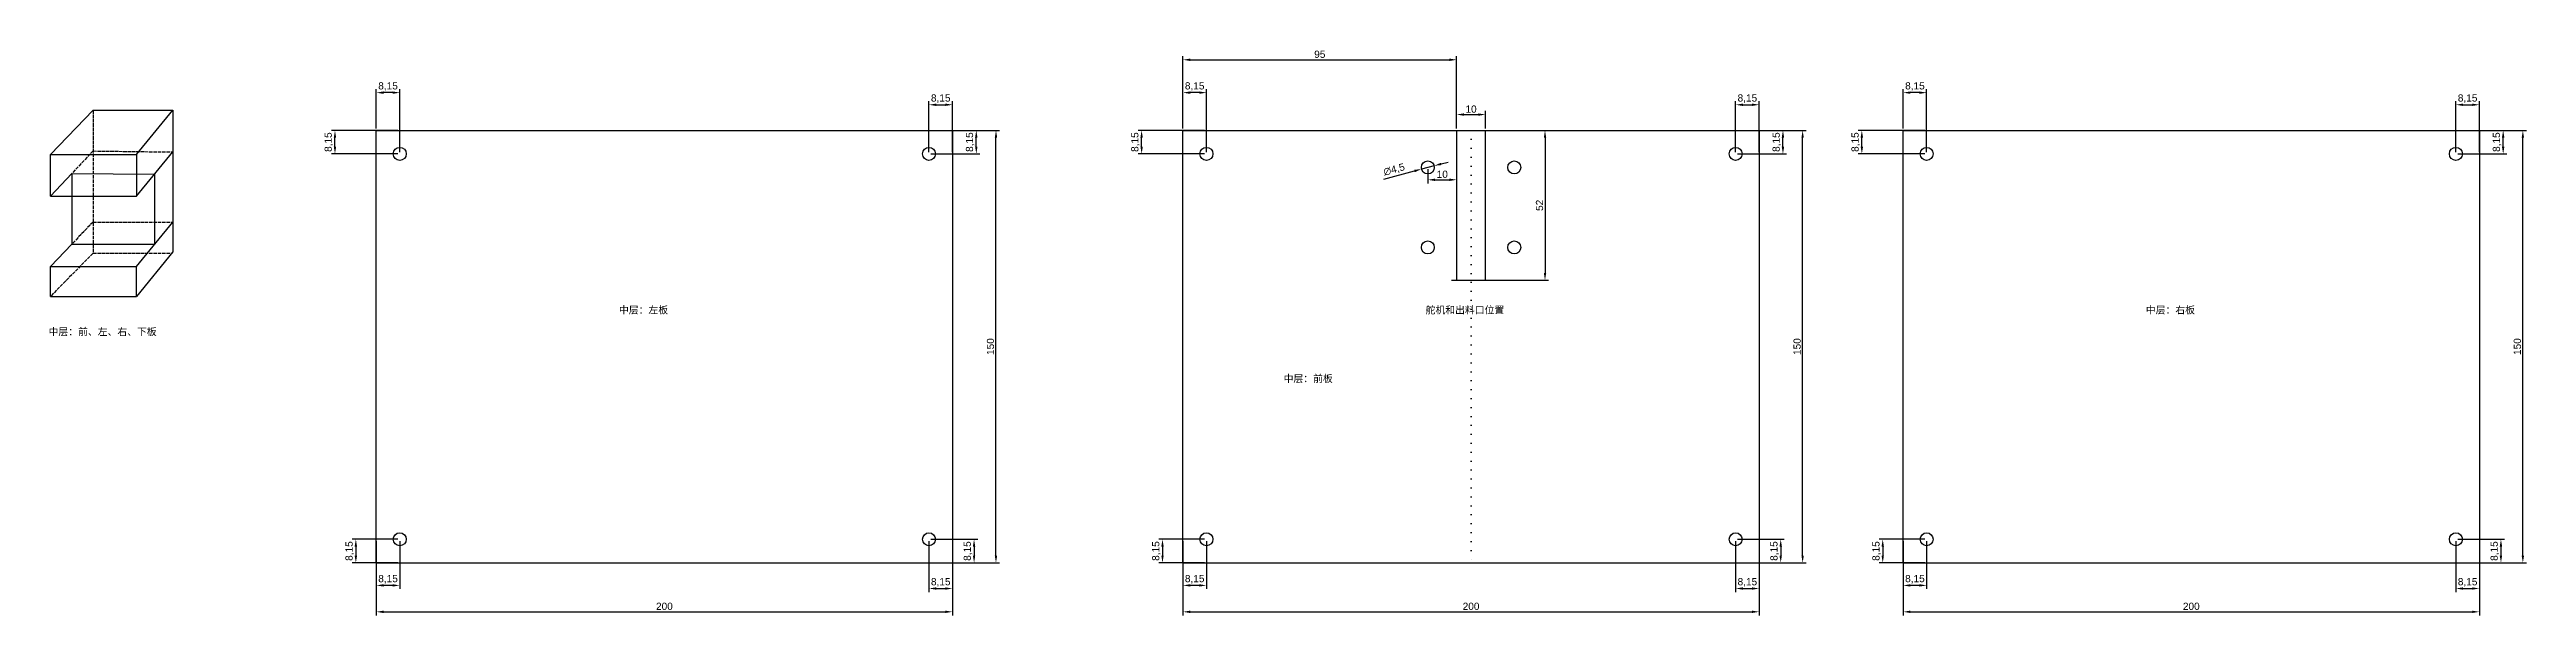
# Model space of a CAD drawing. Header units: millimetres. Extents: x 2838 to 7053, y 1147 to 1958.
# Drawn here: x 4678 to 5538, y 1447 to 1643 of the extents above; entities that cross this region are included whole.
import ezdxf

# ---------------------------------------------------------------- set-up
doc = ezdxf.new("R2010")
doc.units = ezdxf.units.MM
doc.header["$LTSCALE"] = 0.1
doc.linetypes.add('ACAD_ISO02W100', pattern=[15, 12, -3])
doc.linetypes.add('ACAD_ISO07W100', pattern=[3, 0, -3])
doc.styles.get("Standard").update_dxf_attribs({"font": 'arial.ttf'})
doc.dimstyles.new('ISO-25', dxfattribs={"dimtxt": 2.5, "dimasz": 2.5, "dimexe": 1.25, "dimexo": 0.625, "dimtad": 1, "dimtxsty": 'Standard', "dimcen": 2.5, "dimadec": 0, "dimazin": 0, "dimtfac": 1, "dimtmove": 0, "dimatfit": 3, "dimfxl": 0, "dimarcsym": 0})

msp = doc.modelspace()

# ---------------------------------------------------------------- texts
at = {"char_height": 2.5, "attachment_point": 1}
for s, width, insert in [('{\\fSimSun|b0|i0|c134|p2;中层：左板}', 30.28997, (4875.836, 1554.258)), ('{\\fSimSun|b0|i0|c134|p2;舵机和出料口位置}', 30.28997, (5155.836, 1554.258)), ('{\\fSimSun|b0|i0|c134|p2;中层：右板}', 30.28997, (5405.836, 1554.258)), ('{\\fSimSun|b0|i0|c134|p2;中层：前、左、右、下板}', 40.07451, (4677.844, 1546.73)), ('{\\fSimSun|b0|i0|c134|p2;中层：前板}', 30.28997, (5106.551, 1530.48))]:
    msp.add_mtext_dynamic_manual_height_columns(s, width=width, gutter_width=12.5, heights=[7.871], dxfattribs=dict(at, insert=insert))

# ---------------------------------------------------------------- blocks, each defined once
blk = doc.blocks.new('*D1502')
at = {"color": 0, "lineweight": -2, "transparency": 16777216}
for p, q in [((5071.6, 1615.95), (5071.6, 1629.66)), ((5077.24, 1628.41), (5074.1, 1628.41)), ((5079.74, 1607.8), (5079.74, 1629.66))]:
    blk.add_line(p, q, dxfattribs=at)
at = {"color": 0, "transparency": 16777216}
for points in [[(5074.1, 1628.83), (5074.1, 1627.99), (5071.6, 1628.41)], [(5077.24, 1628.83), (5077.24, 1627.99), (5079.74, 1628.41)]]:
    blk.add_solid(points, dxfattribs=at)
at = {"layer": 'Defpoints', "color": 0, "transparency": 16777216}
for p in [(5071.6, 1628.41), (5071.6, 1615.32), (5079.74, 1607.18)]:
    blk.add_point(p, dxfattribs=at)
at = {"color": 0, "transparency": 16777216, "insert": (5075.67, 1630.54), "char_height": 2.5, "attachment_point": 5}
blk.add_mtext('8,15', dxfattribs=at)
blk = doc.blocks.new('*D1503')
at = {"color": 0, "lineweight": -2, "transparency": 16777216}
for p, q in [((5079.12, 1615.32), (5056, 1615.32)), ((5057.25, 1609.68), (5057.25, 1612.82)), ((5079.12, 1607.18), (5056, 1607.18))]:
    blk.add_line(p, q, dxfattribs=at)
at = {"color": 0, "transparency": 16777216}
for points in [[(5056.83, 1612.82), (5057.66, 1612.82), (5057.25, 1615.32)], [(5056.83, 1609.68), (5057.66, 1609.68), (5057.25, 1607.18)]]:
    blk.add_solid(points, dxfattribs=at)
at = {"layer": 'Defpoints', "color": 0, "transparency": 16777216}
for p in [(5057.25, 1615.32), (5079.74, 1615.32), (5079.74, 1607.18)]:
    blk.add_point(p, dxfattribs=at)
at = {"color": 0, "transparency": 16777216, "insert": (5055.12, 1611.25), "char_height": 2.5, "attachment_point": 5, "rotation": 90}
blk.add_mtext('8,15', dxfattribs=at)
blk = doc.blocks.new('*D1504')
at = {"color": 0, "lineweight": -2, "ltscale": 10, "transparency": 16777216}
for p, q in [((5071.6, 1464.7), (5071.6, 1447.07)), ((5271.6, 1464.7), (5271.6, 1447.07)), ((5074.1, 1448.32), (5269.1, 1448.32))]:
    blk.add_line(p, q, dxfattribs=at)
at = {"color": 0, "ltscale": 10, "transparency": 16777216}
for points in [[(5074.1, 1448.74), (5074.1, 1447.91), (5071.6, 1448.32)], [(5269.1, 1448.74), (5269.1, 1447.91), (5271.6, 1448.32)]]:
    blk.add_solid(points, dxfattribs=at)
at = {"layer": 'Defpoints', "color": 0, "ltscale": 10, "transparency": 16777216}
for p in [(5071.6, 1465.32), (5271.6, 1465.32), (5271.6, 1448.32)]:
    blk.add_point(p, dxfattribs=at)
at = {"color": 0, "ltscale": 10, "transparency": 16777216, "insert": (5171.6, 1450.22), "char_height": 2.5, "attachment_point": 5}
blk.add_mtext('200', dxfattribs=at)
blk = doc.blocks.new('*D1505')
at = {"color": 0, "lineweight": -2, "ltscale": 10, "transparency": 16777216}
for p, q in [((5272.22, 1615.32), (5287.95, 1615.32)), ((5286.7, 1467.82), (5286.7, 1612.82)), ((5272.22, 1465.32), (5287.95, 1465.32))]:
    blk.add_line(p, q, dxfattribs=at)
at = {"color": 0, "ltscale": 10, "transparency": 16777216}
for points in [[(5286.28, 1612.82), (5287.11, 1612.82), (5286.7, 1615.32)], [(5286.28, 1467.82), (5287.11, 1467.82), (5286.7, 1465.32)]]:
    blk.add_solid(points, dxfattribs=at)
at = {"layer": 'Defpoints', "color": 0, "ltscale": 10, "transparency": 16777216}
for p in [(5271.6, 1615.32), (5286.7, 1615.32), (5271.6, 1465.32)]:
    blk.add_point(p, dxfattribs=at)
at = {"color": 0, "ltscale": 10, "transparency": 16777216, "insert": (5284.79, 1540.32), "char_height": 2.5, "attachment_point": 5, "rotation": 90}
blk.add_mtext('150', dxfattribs=at)
blk = doc.blocks.new('*D1506')
at = {"color": 0, "lineweight": -2, "ltscale": 10, "transparency": 16777216}
for p, q in [((5141.33, 1598.42), (5152.01, 1601.25)), ((5158.77, 1603.04), (5154.42, 1601.89)), ((5161.19, 1603.68), (5163.61, 1604.32))]:
    blk.add_line(p, q, dxfattribs=at)
at = {"color": 0, "ltscale": 10, "transparency": 16777216}
for points in [[(5151.9, 1601.65), (5152.11, 1600.84), (5154.42, 1601.89)], [(5161.08, 1604.08), (5161.3, 1603.28), (5158.77, 1603.04)]]:
    blk.add_solid(points, dxfattribs=at)
at = {"layer": 'Defpoints', "color": 0, "ltscale": 10, "transparency": 16777216}
for p in [(5154.42, 1601.89), (5158.77, 1603.04)]:
    blk.add_point(p, dxfattribs=at)
at = {"color": 0, "ltscale": 10, "transparency": 16777216, "insert": (5144.91, 1601.61), "char_height": 2.5, "attachment_point": 5, "rotation": 14.83709}
blk.add_mtext('∅4,5', dxfattribs=at)
blk = doc.blocks.new('*D1507')
at = {"color": 0, "lineweight": -2, "ltscale": 10, "transparency": 16777216}
for p, q in [((5263.44, 1607.8), (5263.44, 1625.46)), ((5271.6, 1607.8), (5271.6, 1625.46)), ((5265.94, 1624.21), (5269.1, 1624.21))]:
    blk.add_line(p, q, dxfattribs=at)
at = {"color": 0, "ltscale": 10, "transparency": 16777216}
for points in [[(5265.94, 1624.62), (5265.94, 1623.79), (5263.44, 1624.21)], [(5269.1, 1624.62), (5269.1, 1623.79), (5271.6, 1624.21)]]:
    blk.add_solid(points, dxfattribs=at)
at = {"layer": 'Defpoints', "color": 0, "ltscale": 10, "transparency": 16777216}
for p in [(5271.6, 1624.21), (5263.44, 1607.18), (5271.6, 1607.18)]:
    blk.add_point(p, dxfattribs=at)
at = {"color": 0, "ltscale": 10, "transparency": 16777216, "insert": (5267.52, 1626.33), "char_height": 2.5, "attachment_point": 5}
blk.add_mtext('8,15', dxfattribs=at)
blk = doc.blocks.new('*D1508')
at = {"color": 0, "lineweight": -2, "ltscale": 10, "transparency": 16777216}
for p, q in [((5264.07, 1615.32), (5281.11, 1615.32)), ((5279.86, 1609.68), (5279.86, 1612.82)), ((5264.07, 1607.18), (5281.11, 1607.18))]:
    blk.add_line(p, q, dxfattribs=at)
at = {"color": 0, "ltscale": 10, "transparency": 16777216}
for points in [[(5279.44, 1612.82), (5280.28, 1612.82), (5279.86, 1615.32)], [(5279.44, 1609.68), (5280.28, 1609.68), (5279.86, 1607.18)]]:
    blk.add_solid(points, dxfattribs=at)
at = {"layer": 'Defpoints', "color": 0, "ltscale": 10, "transparency": 16777216}
for p in [(5263.44, 1615.32), (5279.86, 1615.32), (5263.44, 1607.18)]:
    blk.add_point(p, dxfattribs=at)
at = {"color": 0, "ltscale": 10, "transparency": 16777216, "insert": (5277.73, 1611.25), "char_height": 2.5, "attachment_point": 5, "rotation": 90}
blk.add_mtext('8,15', dxfattribs=at)
blk = doc.blocks.new('*D1509')
at = {"color": 0, "lineweight": -2, "ltscale": 10, "transparency": 16777216}
for p, q in [((5071.6, 1472.85), (5071.6, 1456.24)), ((5079.74, 1472.85), (5079.74, 1456.24)), ((5077.24, 1457.49), (5074.1, 1457.49))]:
    blk.add_line(p, q, dxfattribs=at)
at = {"color": 0, "ltscale": 10, "transparency": 16777216}
for points in [[(5074.1, 1457.91), (5074.1, 1457.07), (5071.6, 1457.49)], [(5077.24, 1457.91), (5077.24, 1457.07), (5079.74, 1457.49)]]:
    blk.add_solid(points, dxfattribs=at)
at = {"layer": 'Defpoints', "color": 0, "ltscale": 10, "transparency": 16777216}
for p in [(5071.6, 1473.48), (5079.74, 1473.48), (5071.6, 1457.49)]:
    blk.add_point(p, dxfattribs=at)
at = {"color": 0, "ltscale": 10, "transparency": 16777216, "insert": (5075.67, 1459.62), "char_height": 2.5, "attachment_point": 5}
blk.add_mtext('8,15', dxfattribs=at)
blk = doc.blocks.new('*D1510')
at = {"color": 0, "lineweight": -2, "ltscale": 10, "transparency": 16777216}
for p, q in [((5079.12, 1473.48), (5063.25, 1473.48)), ((5064.5, 1470.98), (5064.5, 1467.82)), ((5079.12, 1465.32), (5063.25, 1465.32))]:
    blk.add_line(p, q, dxfattribs=at)
at = {"color": 0, "ltscale": 10, "transparency": 16777216}
for points in [[(5064.08, 1470.98), (5064.91, 1470.98), (5064.5, 1473.48)], [(5064.08, 1467.82), (5064.91, 1467.82), (5064.5, 1465.32)]]:
    blk.add_solid(points, dxfattribs=at)
at = {"layer": 'Defpoints', "color": 0, "ltscale": 10, "transparency": 16777216}
for p in [(5079.74, 1473.48), (5064.5, 1465.32), (5079.74, 1465.32)]:
    blk.add_point(p, dxfattribs=at)
at = {"color": 0, "ltscale": 10, "transparency": 16777216, "insert": (5062.37, 1469.4), "char_height": 2.5, "attachment_point": 5, "rotation": 90}
blk.add_mtext('8,15', dxfattribs=at)
blk = doc.blocks.new('*D1511')
at = {"color": 0, "lineweight": -2, "ltscale": 10, "transparency": 16777216}
for p, q in [((5264.07, 1473.48), (5280.34, 1473.48)), ((5279.09, 1470.98), (5279.09, 1467.82)), ((5264.07, 1465.32), (5280.34, 1465.32))]:
    blk.add_line(p, q, dxfattribs=at)
at = {"color": 0, "ltscale": 10, "transparency": 16777216}
for points in [[(5278.67, 1470.98), (5279.5, 1470.98), (5279.09, 1473.48)], [(5278.67, 1467.82), (5279.5, 1467.82), (5279.09, 1465.32)]]:
    blk.add_solid(points, dxfattribs=at)
at = {"layer": 'Defpoints', "color": 0, "ltscale": 10, "transparency": 16777216}
for p in [(5263.44, 1473.48), (5263.44, 1465.32), (5279.09, 1465.32)]:
    blk.add_point(p, dxfattribs=at)
at = {"color": 0, "ltscale": 10, "transparency": 16777216, "insert": (5276.96, 1469.4), "char_height": 2.5, "attachment_point": 5, "rotation": 90}
blk.add_mtext('8,15', dxfattribs=at)
blk = doc.blocks.new('*D1512')
at = {"color": 0, "lineweight": -2, "ltscale": 10, "transparency": 16777216}
for p, q in [((5263.44, 1472.85), (5263.44, 1455.16)), ((5271.6, 1472.85), (5271.6, 1455.16)), ((5265.94, 1456.41), (5269.1, 1456.41))]:
    blk.add_line(p, q, dxfattribs=at)
at = {"color": 0, "ltscale": 10, "transparency": 16777216}
for points in [[(5265.94, 1456.83), (5265.94, 1455.99), (5263.44, 1456.41)], [(5269.1, 1456.83), (5269.1, 1455.99), (5271.6, 1456.41)]]:
    blk.add_solid(points, dxfattribs=at)
at = {"layer": 'Defpoints', "color": 0, "ltscale": 10, "transparency": 16777216}
for p in [(5263.44, 1473.48), (5271.6, 1473.48), (5271.6, 1456.41)]:
    blk.add_point(p, dxfattribs=at)
at = {"color": 0, "ltscale": 10, "transparency": 16777216, "insert": (5267.52, 1458.54), "char_height": 2.5, "attachment_point": 5}
blk.add_mtext('8,15', dxfattribs=at)
blk = doc.blocks.new('*D1472')
at = {"color": 0, "lineweight": -2, "ltscale": 10, "transparency": 16777216}
for p, q in [((5164.86, 1615.32), (5198.52, 1615.32)), ((5197.27, 1612.82), (5197.27, 1565.82)), ((5164.86, 1563.32), (5198.52, 1563.32))]:
    blk.add_line(p, q, dxfattribs=at)
at = {"color": 0, "ltscale": 10, "transparency": 16777216}
for points in [[(5196.86, 1612.82), (5197.69, 1612.82), (5197.27, 1615.32)], [(5196.86, 1565.82), (5197.69, 1565.82), (5197.27, 1563.32)]]:
    blk.add_solid(points, dxfattribs=at)
at = {"layer": 'Defpoints', "color": 0, "ltscale": 10, "transparency": 16777216}
for p in [(5164.24, 1615.32), (5164.24, 1563.32), (5197.27, 1563.32)]:
    blk.add_point(p, dxfattribs=at)
at = {"color": 0, "ltscale": 10, "transparency": 16777216, "insert": (5195.37, 1589.32), "char_height": 2.5, "attachment_point": 5, "rotation": 90}
blk.add_mtext('52', dxfattribs=at)
blk = doc.blocks.new('*D1473')
at = {"color": 0, "lineweight": -2, "ltscale": 10, "transparency": 16777216}
for p, q in [((5156.6, 1601.84), (5156.6, 1596.93)), ((5166.6, 1601.84), (5166.6, 1596.93)), ((5159.1, 1598.18), (5164.1, 1598.18))]:
    blk.add_line(p, q, dxfattribs=at)
at = {"color": 0, "ltscale": 10, "transparency": 16777216}
for points in [[(5159.1, 1598.6), (5159.1, 1597.76), (5156.6, 1598.18)], [(5164.1, 1598.6), (5164.1, 1597.76), (5166.6, 1598.18)]]:
    blk.add_solid(points, dxfattribs=at)
at = {"layer": 'Defpoints', "color": 0, "ltscale": 10, "transparency": 16777216}
for p in [(5156.6, 1602.46), (5166.6, 1602.46), (5166.6, 1598.18)]:
    blk.add_point(p, dxfattribs=at)
at = {"color": 0, "ltscale": 10, "transparency": 16777216, "insert": (5161.6, 1600.08), "char_height": 2.5, "attachment_point": 5}
blk.add_mtext('10', dxfattribs=at)
blk = doc.blocks.new('*D1513')
at = {"color": 0, "lineweight": -2, "ltscale": 10, "transparency": 16777216}
for p, q in [((5166.6, 1615.95), (5166.6, 1622.05)), ((5169.1, 1620.8), (5174.1, 1620.8)), ((5176.6, 1615.95), (5176.6, 1622.05))]:
    blk.add_line(p, q, dxfattribs=at)
at = {"color": 0, "ltscale": 10, "transparency": 16777216}
for points in [[(5169.1, 1621.22), (5169.1, 1620.39), (5166.6, 1620.8)], [(5174.1, 1621.22), (5174.1, 1620.39), (5176.6, 1620.8)]]:
    blk.add_solid(points, dxfattribs=at)
at = {"layer": 'Defpoints', "color": 0, "ltscale": 10, "transparency": 16777216}
for p in [(5176.6, 1620.8), (5166.6, 1615.32), (5176.6, 1615.32)]:
    blk.add_point(p, dxfattribs=at)
at = {"color": 0, "ltscale": 10, "transparency": 16777216, "insert": (5171.6, 1622.7), "char_height": 2.5, "attachment_point": 5}
blk.add_mtext('10', dxfattribs=at)
blk = doc.blocks.new('*D1514')
at = {"color": 0, "lineweight": -2, "ltscale": 10, "transparency": 16777216}
for p, q in [((5071.6, 1615.95), (5071.6, 1641.06)), ((5074.1, 1639.81), (5164.1, 1639.81)), ((5166.6, 1615.95), (5166.6, 1641.06))]:
    blk.add_line(p, q, dxfattribs=at)
at = {"color": 0, "ltscale": 10, "transparency": 16777216}
for points in [[(5074.1, 1640.23), (5074.1, 1639.39), (5071.6, 1639.81)], [(5164.1, 1640.23), (5164.1, 1639.39), (5166.6, 1639.81)]]:
    blk.add_solid(points, dxfattribs=at)
at = {"layer": 'Defpoints', "color": 0, "ltscale": 10, "transparency": 16777216}
for p in [(5166.6, 1639.81), (5071.6, 1615.32), (5166.6, 1615.32)]:
    blk.add_point(p, dxfattribs=at)
at = {"color": 0, "ltscale": 10, "transparency": 16777216, "insert": (5119.1, 1641.71), "char_height": 2.5, "attachment_point": 5}
blk.add_mtext('95', dxfattribs=at)
blk = doc.blocks.new('*D1476')
at = {"color": 0, "lineweight": -2, "transparency": 16777216}
for p, q in [((5321.6, 1615.95), (5321.6, 1629.66)), ((5327.24, 1628.41), (5324.1, 1628.41)), ((5329.74, 1607.8), (5329.74, 1629.66))]:
    blk.add_line(p, q, dxfattribs=at)
at = {"color": 0, "transparency": 16777216}
for points in [[(5324.1, 1628.83), (5324.1, 1627.99), (5321.6, 1628.41)], [(5327.24, 1628.83), (5327.24, 1627.99), (5329.74, 1628.41)]]:
    blk.add_solid(points, dxfattribs=at)
at = {"layer": 'Defpoints', "color": 0, "transparency": 16777216}
for p in [(5321.6, 1628.41), (5321.6, 1615.32), (5329.74, 1607.18)]:
    blk.add_point(p, dxfattribs=at)
at = {"color": 0, "transparency": 16777216, "insert": (5325.67, 1630.54), "char_height": 2.5, "attachment_point": 5}
blk.add_mtext('8,15', dxfattribs=at)
blk = doc.blocks.new('*D1477')
at = {"color": 0, "lineweight": -2, "transparency": 16777216}
for p, q in [((5329.12, 1615.32), (5306, 1615.32)), ((5307.25, 1609.68), (5307.25, 1612.82)), ((5329.12, 1607.18), (5306, 1607.18))]:
    blk.add_line(p, q, dxfattribs=at)
at = {"color": 0, "transparency": 16777216}
for points in [[(5306.83, 1612.82), (5307.66, 1612.82), (5307.25, 1615.32)], [(5306.83, 1609.68), (5307.66, 1609.68), (5307.25, 1607.18)]]:
    blk.add_solid(points, dxfattribs=at)
at = {"layer": 'Defpoints', "color": 0, "transparency": 16777216}
for p in [(5307.25, 1615.32), (5329.74, 1615.32), (5329.74, 1607.18)]:
    blk.add_point(p, dxfattribs=at)
at = {"color": 0, "transparency": 16777216, "insert": (5305.12, 1611.25), "char_height": 2.5, "attachment_point": 5, "rotation": 90}
blk.add_mtext('8,15', dxfattribs=at)
blk = doc.blocks.new('*D1478')
at = {"color": 0, "lineweight": -2, "ltscale": 10, "transparency": 16777216}
for p, q in [((5321.6, 1464.7), (5321.6, 1447.07)), ((5521.6, 1464.7), (5521.6, 1447.07)), ((5324.1, 1448.32), (5519.1, 1448.32))]:
    blk.add_line(p, q, dxfattribs=at)
at = {"color": 0, "ltscale": 10, "transparency": 16777216}
for points in [[(5324.1, 1448.74), (5324.1, 1447.91), (5321.6, 1448.32)], [(5519.1, 1448.74), (5519.1, 1447.91), (5521.6, 1448.32)]]:
    blk.add_solid(points, dxfattribs=at)
at = {"layer": 'Defpoints', "color": 0, "ltscale": 10, "transparency": 16777216}
for p in [(5321.6, 1465.32), (5521.6, 1465.32), (5521.6, 1448.32)]:
    blk.add_point(p, dxfattribs=at)
at = {"color": 0, "ltscale": 10, "transparency": 16777216, "insert": (5421.6, 1450.22), "char_height": 2.5, "attachment_point": 5}
blk.add_mtext('200', dxfattribs=at)
blk = doc.blocks.new('*D1479')
at = {"color": 0, "lineweight": -2, "ltscale": 10, "transparency": 16777216}
for p, q in [((5522.22, 1615.32), (5537.95, 1615.32)), ((5536.7, 1467.82), (5536.7, 1612.82)), ((5522.22, 1465.32), (5537.95, 1465.32))]:
    blk.add_line(p, q, dxfattribs=at)
at = {"color": 0, "ltscale": 10, "transparency": 16777216}
for points in [[(5536.28, 1612.82), (5537.11, 1612.82), (5536.7, 1615.32)], [(5536.28, 1467.82), (5537.11, 1467.82), (5536.7, 1465.32)]]:
    blk.add_solid(points, dxfattribs=at)
at = {"layer": 'Defpoints', "color": 0, "ltscale": 10, "transparency": 16777216}
for p in [(5521.6, 1615.32), (5536.7, 1615.32), (5521.6, 1465.32)]:
    blk.add_point(p, dxfattribs=at)
at = {"color": 0, "ltscale": 10, "transparency": 16777216, "insert": (5534.79, 1540.32), "char_height": 2.5, "attachment_point": 5, "rotation": 90}
blk.add_mtext('150', dxfattribs=at)
blk = doc.blocks.new('*D1480')
at = {"color": 0, "lineweight": -2, "ltscale": 10, "transparency": 16777216}
for p, q in [((5513.44, 1607.8), (5513.44, 1625.46)), ((5521.6, 1607.8), (5521.6, 1625.46)), ((5515.94, 1624.21), (5519.1, 1624.21))]:
    blk.add_line(p, q, dxfattribs=at)
at = {"color": 0, "ltscale": 10, "transparency": 16777216}
for points in [[(5515.94, 1624.62), (5515.94, 1623.79), (5513.44, 1624.21)], [(5519.1, 1624.62), (5519.1, 1623.79), (5521.6, 1624.21)]]:
    blk.add_solid(points, dxfattribs=at)
at = {"layer": 'Defpoints', "color": 0, "ltscale": 10, "transparency": 16777216}
for p in [(5521.6, 1624.21), (5513.44, 1607.18), (5521.6, 1607.18)]:
    blk.add_point(p, dxfattribs=at)
at = {"color": 0, "ltscale": 10, "transparency": 16777216, "insert": (5517.52, 1626.33), "char_height": 2.5, "attachment_point": 5}
blk.add_mtext('8,15', dxfattribs=at)
blk = doc.blocks.new('*D1481')
at = {"color": 0, "lineweight": -2, "ltscale": 10, "transparency": 16777216}
for p, q in [((5514.07, 1615.32), (5531.11, 1615.32)), ((5529.86, 1609.68), (5529.86, 1612.82)), ((5514.07, 1607.18), (5531.11, 1607.18))]:
    blk.add_line(p, q, dxfattribs=at)
at = {"color": 0, "ltscale": 10, "transparency": 16777216}
for points in [[(5529.44, 1612.82), (5530.28, 1612.82), (5529.86, 1615.32)], [(5529.44, 1609.68), (5530.28, 1609.68), (5529.86, 1607.18)]]:
    blk.add_solid(points, dxfattribs=at)
at = {"layer": 'Defpoints', "color": 0, "ltscale": 10, "transparency": 16777216}
for p in [(5513.44, 1615.32), (5529.86, 1615.32), (5513.44, 1607.18)]:
    blk.add_point(p, dxfattribs=at)
at = {"color": 0, "ltscale": 10, "transparency": 16777216, "insert": (5527.73, 1611.25), "char_height": 2.5, "attachment_point": 5, "rotation": 90}
blk.add_mtext('8,15', dxfattribs=at)
blk = doc.blocks.new('*D1482')
at = {"color": 0, "lineweight": -2, "ltscale": 10, "transparency": 16777216}
for p, q in [((5321.6, 1472.85), (5321.6, 1456.24)), ((5329.74, 1472.85), (5329.74, 1456.24)), ((5327.24, 1457.49), (5324.1, 1457.49))]:
    blk.add_line(p, q, dxfattribs=at)
at = {"color": 0, "ltscale": 10, "transparency": 16777216}
for points in [[(5324.1, 1457.91), (5324.1, 1457.07), (5321.6, 1457.49)], [(5327.24, 1457.91), (5327.24, 1457.07), (5329.74, 1457.49)]]:
    blk.add_solid(points, dxfattribs=at)
at = {"layer": 'Defpoints', "color": 0, "ltscale": 10, "transparency": 16777216}
for p in [(5321.6, 1473.48), (5329.74, 1473.48), (5321.6, 1457.49)]:
    blk.add_point(p, dxfattribs=at)
at = {"color": 0, "ltscale": 10, "transparency": 16777216, "insert": (5325.67, 1459.62), "char_height": 2.5, "attachment_point": 5}
blk.add_mtext('8,15', dxfattribs=at)
blk = doc.blocks.new('*D1483')
at = {"color": 0, "lineweight": -2, "ltscale": 10, "transparency": 16777216}
for p, q in [((5329.12, 1473.48), (5313.25, 1473.48)), ((5314.5, 1470.98), (5314.5, 1467.82)), ((5329.12, 1465.32), (5313.25, 1465.32))]:
    blk.add_line(p, q, dxfattribs=at)
at = {"color": 0, "ltscale": 10, "transparency": 16777216}
for points in [[(5314.08, 1470.98), (5314.91, 1470.98), (5314.5, 1473.48)], [(5314.08, 1467.82), (5314.91, 1467.82), (5314.5, 1465.32)]]:
    blk.add_solid(points, dxfattribs=at)
at = {"layer": 'Defpoints', "color": 0, "ltscale": 10, "transparency": 16777216}
for p in [(5329.74, 1473.48), (5314.5, 1465.32), (5329.74, 1465.32)]:
    blk.add_point(p, dxfattribs=at)
at = {"color": 0, "ltscale": 10, "transparency": 16777216, "insert": (5312.37, 1469.4), "char_height": 2.5, "attachment_point": 5, "rotation": 90}
blk.add_mtext('8,15', dxfattribs=at)
blk = doc.blocks.new('*D1484')
at = {"color": 0, "lineweight": -2, "ltscale": 10, "transparency": 16777216}
for p, q in [((5514.07, 1473.48), (5530.34, 1473.48)), ((5529.09, 1470.98), (5529.09, 1467.82)), ((5514.07, 1465.32), (5530.34, 1465.32))]:
    blk.add_line(p, q, dxfattribs=at)
at = {"color": 0, "ltscale": 10, "transparency": 16777216}
for points in [[(5528.67, 1470.98), (5529.5, 1470.98), (5529.09, 1473.48)], [(5528.67, 1467.82), (5529.5, 1467.82), (5529.09, 1465.32)]]:
    blk.add_solid(points, dxfattribs=at)
at = {"layer": 'Defpoints', "color": 0, "ltscale": 10, "transparency": 16777216}
for p in [(5513.44, 1473.48), (5513.44, 1465.32), (5529.09, 1465.32)]:
    blk.add_point(p, dxfattribs=at)
at = {"color": 0, "ltscale": 10, "transparency": 16777216, "insert": (5526.96, 1469.4), "char_height": 2.5, "attachment_point": 5, "rotation": 90}
blk.add_mtext('8,15', dxfattribs=at)
blk = doc.blocks.new('*D1485')
at = {"color": 0, "lineweight": -2, "ltscale": 10, "transparency": 16777216}
for p, q in [((5513.44, 1472.85), (5513.44, 1455.16)), ((5521.6, 1472.85), (5521.6, 1455.16)), ((5515.94, 1456.41), (5519.1, 1456.41))]:
    blk.add_line(p, q, dxfattribs=at)
at = {"color": 0, "ltscale": 10, "transparency": 16777216}
for points in [[(5515.94, 1456.83), (5515.94, 1455.99), (5513.44, 1456.41)], [(5519.1, 1456.83), (5519.1, 1455.99), (5521.6, 1456.41)]]:
    blk.add_solid(points, dxfattribs=at)
at = {"layer": 'Defpoints', "color": 0, "ltscale": 10, "transparency": 16777216}
for p in [(5513.44, 1473.48), (5521.6, 1473.48), (5521.6, 1456.41)]:
    blk.add_point(p, dxfattribs=at)
at = {"color": 0, "ltscale": 10, "transparency": 16777216, "insert": (5517.52, 1458.54), "char_height": 2.5, "attachment_point": 5}
blk.add_mtext('8,15', dxfattribs=at)
blk = doc.blocks.new('*D1492')
at = {"color": 0, "lineweight": -2, "transparency": 16777216}
for p, q in [((4791.6, 1615.95), (4791.6, 1629.66)), ((4797.24, 1628.41), (4794.1, 1628.41)), ((4799.74, 1607.8), (4799.74, 1629.66))]:
    blk.add_line(p, q, dxfattribs=at)
at = {"color": 0, "transparency": 16777216}
for points in [[(4794.1, 1628.83), (4794.1, 1627.99), (4791.6, 1628.41)], [(4797.24, 1628.83), (4797.24, 1627.99), (4799.74, 1628.41)]]:
    blk.add_solid(points, dxfattribs=at)
at = {"layer": 'Defpoints', "color": 0, "transparency": 16777216}
for p in [(4791.6, 1628.41), (4791.6, 1615.32), (4799.74, 1607.18)]:
    blk.add_point(p, dxfattribs=at)
at = {"color": 0, "transparency": 16777216, "insert": (4795.67, 1630.54), "char_height": 2.5, "attachment_point": 5}
blk.add_mtext('8,15', dxfattribs=at)
blk = doc.blocks.new('*D1493')
at = {"color": 0, "lineweight": -2, "transparency": 16777216}
for p, q in [((4799.12, 1615.32), (4776, 1615.32)), ((4777.25, 1609.68), (4777.25, 1612.82)), ((4799.12, 1607.18), (4776, 1607.18))]:
    blk.add_line(p, q, dxfattribs=at)
at = {"color": 0, "transparency": 16777216}
for points in [[(4776.83, 1612.82), (4777.66, 1612.82), (4777.25, 1615.32)], [(4776.83, 1609.68), (4777.66, 1609.68), (4777.25, 1607.18)]]:
    blk.add_solid(points, dxfattribs=at)
at = {"layer": 'Defpoints', "color": 0, "transparency": 16777216}
for p in [(4777.25, 1615.32), (4799.74, 1615.32), (4799.74, 1607.18)]:
    blk.add_point(p, dxfattribs=at)
at = {"color": 0, "transparency": 16777216, "insert": (4775.12, 1611.25), "char_height": 2.5, "attachment_point": 5, "rotation": 90}
blk.add_mtext('8,15', dxfattribs=at)
blk = doc.blocks.new('*D1494')
at = {"color": 0, "lineweight": -2, "ltscale": 10, "transparency": 16777216}
for p, q in [((4791.6, 1464.7), (4791.6, 1447.07)), ((4991.6, 1464.7), (4991.6, 1447.07)), ((4794.1, 1448.32), (4989.1, 1448.32))]:
    blk.add_line(p, q, dxfattribs=at)
at = {"color": 0, "ltscale": 10, "transparency": 16777216}
for points in [[(4794.1, 1448.74), (4794.1, 1447.91), (4791.6, 1448.32)], [(4989.1, 1448.74), (4989.1, 1447.91), (4991.6, 1448.32)]]:
    blk.add_solid(points, dxfattribs=at)
at = {"layer": 'Defpoints', "color": 0, "ltscale": 10, "transparency": 16777216}
for p in [(4791.6, 1465.32), (4991.6, 1465.32), (4991.6, 1448.32)]:
    blk.add_point(p, dxfattribs=at)
at = {"color": 0, "ltscale": 10, "transparency": 16777216, "insert": (4891.6, 1450.22), "char_height": 2.5, "attachment_point": 5}
blk.add_mtext('200', dxfattribs=at)
blk = doc.blocks.new('*D1495')
at = {"color": 0, "lineweight": -2, "ltscale": 10, "transparency": 16777216}
for p, q in [((4992.22, 1615.32), (5007.95, 1615.32)), ((5006.7, 1467.82), (5006.7, 1612.82)), ((4992.22, 1465.32), (5007.95, 1465.32))]:
    blk.add_line(p, q, dxfattribs=at)
at = {"color": 0, "ltscale": 10, "transparency": 16777216}
for points in [[(5006.28, 1612.82), (5007.11, 1612.82), (5006.7, 1615.32)], [(5006.28, 1467.82), (5007.11, 1467.82), (5006.7, 1465.32)]]:
    blk.add_solid(points, dxfattribs=at)
at = {"layer": 'Defpoints', "color": 0, "ltscale": 10, "transparency": 16777216}
for p in [(4991.6, 1615.32), (5006.7, 1615.32), (4991.6, 1465.32)]:
    blk.add_point(p, dxfattribs=at)
at = {"color": 0, "ltscale": 10, "transparency": 16777216, "insert": (5004.79, 1540.32), "char_height": 2.5, "attachment_point": 5, "rotation": 90}
blk.add_mtext('150', dxfattribs=at)
blk = doc.blocks.new('*D1496')
at = {"color": 0, "lineweight": -2, "ltscale": 10, "transparency": 16777216}
for p, q in [((4983.44, 1607.8), (4983.44, 1625.46)), ((4991.6, 1607.8), (4991.6, 1625.46)), ((4985.94, 1624.21), (4989.1, 1624.21))]:
    blk.add_line(p, q, dxfattribs=at)
at = {"color": 0, "ltscale": 10, "transparency": 16777216}
for points in [[(4985.94, 1624.62), (4985.94, 1623.79), (4983.44, 1624.21)], [(4989.1, 1624.62), (4989.1, 1623.79), (4991.6, 1624.21)]]:
    blk.add_solid(points, dxfattribs=at)
at = {"layer": 'Defpoints', "color": 0, "ltscale": 10, "transparency": 16777216}
for p in [(4991.6, 1624.21), (4983.44, 1607.18), (4991.6, 1607.18)]:
    blk.add_point(p, dxfattribs=at)
at = {"color": 0, "ltscale": 10, "transparency": 16777216, "insert": (4987.52, 1626.33), "char_height": 2.5, "attachment_point": 5}
blk.add_mtext('8,15', dxfattribs=at)
blk = doc.blocks.new('*D1497')
at = {"color": 0, "lineweight": -2, "ltscale": 10, "transparency": 16777216}
for p, q in [((4984.07, 1615.32), (5001.11, 1615.32)), ((4999.86, 1609.68), (4999.86, 1612.82)), ((4984.07, 1607.18), (5001.11, 1607.18))]:
    blk.add_line(p, q, dxfattribs=at)
at = {"color": 0, "ltscale": 10, "transparency": 16777216}
for points in [[(4999.44, 1612.82), (5000.28, 1612.82), (4999.86, 1615.32)], [(4999.44, 1609.68), (5000.28, 1609.68), (4999.86, 1607.18)]]:
    blk.add_solid(points, dxfattribs=at)
at = {"layer": 'Defpoints', "color": 0, "ltscale": 10, "transparency": 16777216}
for p in [(4983.44, 1615.32), (4999.86, 1615.32), (4983.44, 1607.18)]:
    blk.add_point(p, dxfattribs=at)
at = {"color": 0, "ltscale": 10, "transparency": 16777216, "insert": (4997.73, 1611.25), "char_height": 2.5, "attachment_point": 5, "rotation": 90}
blk.add_mtext('8,15', dxfattribs=at)
blk = doc.blocks.new('*D1498')
at = {"color": 0, "lineweight": -2, "ltscale": 10, "transparency": 16777216}
for p, q in [((4791.6, 1472.85), (4791.6, 1456.24)), ((4799.74, 1472.85), (4799.74, 1456.24)), ((4797.24, 1457.49), (4794.1, 1457.49))]:
    blk.add_line(p, q, dxfattribs=at)
at = {"color": 0, "ltscale": 10, "transparency": 16777216}
for points in [[(4794.1, 1457.91), (4794.1, 1457.07), (4791.6, 1457.49)], [(4797.24, 1457.91), (4797.24, 1457.07), (4799.74, 1457.49)]]:
    blk.add_solid(points, dxfattribs=at)
at = {"layer": 'Defpoints', "color": 0, "ltscale": 10, "transparency": 16777216}
for p in [(4791.6, 1473.48), (4799.74, 1473.48), (4791.6, 1457.49)]:
    blk.add_point(p, dxfattribs=at)
at = {"color": 0, "ltscale": 10, "transparency": 16777216, "insert": (4795.67, 1459.62), "char_height": 2.5, "attachment_point": 5}
blk.add_mtext('8,15', dxfattribs=at)
blk = doc.blocks.new('*D1499')
at = {"color": 0, "lineweight": -2, "ltscale": 10, "transparency": 16777216}
for p, q in [((4799.12, 1473.48), (4783.25, 1473.48)), ((4784.5, 1470.98), (4784.5, 1467.82)), ((4799.12, 1465.32), (4783.25, 1465.32))]:
    blk.add_line(p, q, dxfattribs=at)
at = {"color": 0, "ltscale": 10, "transparency": 16777216}
for points in [[(4784.08, 1470.98), (4784.91, 1470.98), (4784.5, 1473.48)], [(4784.08, 1467.82), (4784.91, 1467.82), (4784.5, 1465.32)]]:
    blk.add_solid(points, dxfattribs=at)
at = {"layer": 'Defpoints', "color": 0, "ltscale": 10, "transparency": 16777216}
for p in [(4799.74, 1473.48), (4784.5, 1465.32), (4799.74, 1465.32)]:
    blk.add_point(p, dxfattribs=at)
at = {"color": 0, "ltscale": 10, "transparency": 16777216, "insert": (4782.37, 1469.4), "char_height": 2.5, "attachment_point": 5, "rotation": 90}
blk.add_mtext('8,15', dxfattribs=at)
blk = doc.blocks.new('*D1500')
at = {"color": 0, "lineweight": -2, "ltscale": 10, "transparency": 16777216}
for p, q in [((4984.07, 1473.48), (5000.34, 1473.48)), ((4999.09, 1470.98), (4999.09, 1467.82)), ((4984.07, 1465.32), (5000.34, 1465.32))]:
    blk.add_line(p, q, dxfattribs=at)
at = {"color": 0, "ltscale": 10, "transparency": 16777216}
for points in [[(4998.67, 1470.98), (4999.5, 1470.98), (4999.09, 1473.48)], [(4998.67, 1467.82), (4999.5, 1467.82), (4999.09, 1465.32)]]:
    blk.add_solid(points, dxfattribs=at)
at = {"layer": 'Defpoints', "color": 0, "ltscale": 10, "transparency": 16777216}
for p in [(4983.44, 1473.48), (4983.44, 1465.32), (4999.09, 1465.32)]:
    blk.add_point(p, dxfattribs=at)
at = {"color": 0, "ltscale": 10, "transparency": 16777216, "insert": (4996.96, 1469.4), "char_height": 2.5, "attachment_point": 5, "rotation": 90}
blk.add_mtext('8,15', dxfattribs=at)
blk = doc.blocks.new('*D1501')
at = {"color": 0, "lineweight": -2, "ltscale": 10, "transparency": 16777216}
for p, q in [((4983.44, 1472.85), (4983.44, 1455.16)), ((4991.6, 1472.85), (4991.6, 1455.16)), ((4985.94, 1456.41), (4989.1, 1456.41))]:
    blk.add_line(p, q, dxfattribs=at)
at = {"color": 0, "ltscale": 10, "transparency": 16777216}
for points in [[(4985.94, 1456.83), (4985.94, 1455.99), (4983.44, 1456.41)], [(4989.1, 1456.83), (4989.1, 1455.99), (4991.6, 1456.41)]]:
    blk.add_solid(points, dxfattribs=at)
at = {"layer": 'Defpoints', "color": 0, "ltscale": 10, "transparency": 16777216}
for p in [(4983.44, 1473.48), (4991.6, 1473.48), (4991.6, 1456.41)]:
    blk.add_point(p, dxfattribs=at)
at = {"color": 0, "ltscale": 10, "transparency": 16777216, "insert": (4987.52, 1458.54), "char_height": 2.5, "attachment_point": 5}
blk.add_mtext('8,15', dxfattribs=at)

# ---------------------------------------------------------------- dimensions: what is measured, and where the dimension line sits
at = {"ltscale": 10}
for base, p1, p2, picture, middle in [((5166.596, 1639.809), (5071.596, 1615.325), (5166.596, 1615.325), '*D1514', (5119.096, 1641.711)), ((4991.596, 1624.207), (4983.444, 1607.18), (4991.596, 1607.18), '*D1496', (4987.52, 1626.334)), ((5271.596, 1624.207), (5263.444, 1607.18), (5271.596, 1607.18), '*D1507', (5267.52, 1626.334)), ((5521.596, 1624.207), (5513.444, 1607.18), (5521.596, 1607.18), '*D1480', (5517.52, 1626.334)), ((5176.596, 1620.802), (5166.596, 1615.325), (5176.596, 1615.325), '*D1513', (5171.596, 1622.704)), ((5166.596, 1598.179), (5156.598, 1602.464), (5166.596, 1602.464), '*D1473', (5161.597, 1600.081)), ((4791.596, 1457.49), (4799.744, 1473.48), (4791.596, 1473.48), '*D1498', (4795.67, 1459.617)), ((4991.596, 1456.41), (4983.444, 1473.48), (4991.596, 1473.48), '*D1501', (4987.52, 1458.537)), ((5071.596, 1457.49), (5079.744, 1473.48), (5071.596, 1473.48), '*D1509', (5075.67, 1459.617)), ((5271.596, 1456.41), (5263.444, 1473.48), (5271.596, 1473.48), '*D1512', (5267.52, 1458.537)), ((5321.596, 1457.49), (5329.744, 1473.48), (5321.596, 1473.48), '*D1482', (5325.67, 1459.617)), ((5521.596, 1456.41), (5513.444, 1473.48), (5521.596, 1473.48), '*D1485', (5517.52, 1458.537)), ((4991.596, 1448.323), (4791.596, 1465.325), (4991.596, 1465.325), '*D1494', (4891.596, 1450.225)), ((5271.596, 1448.323), (5071.596, 1465.325), (5271.596, 1465.325), '*D1504', (5171.596, 1450.225)), ((5521.596, 1448.323), (5321.596, 1465.325), (5521.596, 1465.325), '*D1478', (5421.596, 1450.225))]:
    dim = msp.add_linear_dim(base=base, p1=p1, p2=p2, dimstyle='ISO-25', dxfattribs=at)
    dim.commit()
    dim.dimension.update_dxf_attribs({"geometry": picture, "text_midpoint": middle})
for base, p1, p2, picture, middle in [((4791.596, 1628.411), (4799.744, 1607.18), (4791.596, 1615.325), '*D1492', (4795.67, 1630.538)), ((5071.596, 1628.411), (5079.744, 1607.18), (5071.596, 1615.325), '*D1502', (5075.67, 1630.538)), ((5321.596, 1628.411), (5329.744, 1607.18), (5321.596, 1615.325), '*D1476', (5325.67, 1630.538))]:
    dim = msp.add_linear_dim(base=base, p1=p1, p2=p2, dimstyle='ISO-25')
    dim.commit()
    dim.dimension.update_dxf_attribs({"geometry": picture, "text_midpoint": middle})
for base, p1, p2, picture, middle in [((4777.24759, 1615.3247), (4799.74362, 1607.17969), (4799.74362, 1615.3247), '*D1493', (4775.1202, 1611.2522)), ((5057.24759, 1615.3247), (5079.74362, 1607.17969), (5079.74362, 1615.3247), '*D1503', (5055.1202, 1611.2522)), ((5307.24759, 1615.3247), (5329.74362, 1607.17969), (5329.74362, 1615.3247), '*D1477', (5305.1202, 1611.2522))]:
    dim = msp.add_linear_dim(base=base, p1=p1, p2=p2, angle=90, dimstyle='ISO-25')
    dim.commit()
    dim.dimension.update_dxf_attribs({"geometry": picture, "text_midpoint": middle})
for base, p1, p2, picture, middle in [((4999.86016, 1615.3247), (4983.44362, 1607.17969), (4983.44362, 1615.3247), '*D1497', (4997.73277, 1611.2522)), ((5006.695, 1615.325), (4991.596, 1465.325), (4991.596, 1615.325), '*D1495', (5004.794, 1540.325)), ((5197.273, 1563.325), (5164.24, 1615.325), (5164.24, 1563.325), '*D1472', (5195.372, 1589.325)), ((5279.86016, 1615.3247), (5263.44362, 1607.17969), (5263.44362, 1615.3247), '*D1508', (5277.73277, 1611.2522)), ((5286.695, 1615.325), (5271.596, 1465.325), (5271.596, 1615.325), '*D1505', (5284.794, 1540.325)), ((5529.86016, 1615.3247), (5513.44362, 1607.17969), (5513.44362, 1615.3247), '*D1481', (5527.73277, 1611.2522)), ((5536.695, 1615.325), (5521.596, 1465.325), (5521.596, 1615.325), '*D1479', (5534.794, 1540.325)), ((4784.49567, 1465.3247), (4799.74362, 1473.47969), (4799.74362, 1465.3247), '*D1499', (4782.36829, 1469.4022)), ((4999.08682, 1465.3247), (4983.44362, 1473.47969), (4983.44362, 1465.3247), '*D1500', (4996.95944, 1469.4022)), ((5064.49567, 1465.3247), (5079.74362, 1473.47969), (5079.74362, 1465.3247), '*D1510', (5062.36829, 1469.4022)), ((5279.08682, 1465.3247), (5263.44362, 1473.47969), (5263.44362, 1465.3247), '*D1511', (5276.95944, 1469.4022)), ((5314.49567, 1465.3247), (5329.74362, 1473.47969), (5329.74362, 1465.3247), '*D1483', (5312.36829, 1469.4022)), ((5529.08682, 1465.3247), (5513.44362, 1473.47969), (5513.44362, 1465.3247), '*D1484', (5526.95944, 1469.4022))]:
    dim = msp.add_linear_dim(base=base, p1=p1, p2=p2, angle=90, dimstyle='ISO-25', dxfattribs=at)
    dim.commit()
    dim.dimension.update_dxf_attribs({"geometry": picture, "text_midpoint": middle})
dim = msp.add_diameter_dim_2p(p1=(5158.773, 1603.04), p2=(5154.423, 1601.888), dimstyle='ISO-25', dxfattribs=at)
dim.commit()
dim.dimension.update_dxf_attribs({"geometry": '*D1506', "text_midpoint": (5144.906, 1601.61)})

# ---------------------------------------------------------------- linework, layer by layer
for p, q in [((4693.263, 1622.293), (4678.504, 1606.914)), ((4693.263, 1622.293), (4720.971, 1622.293)), ((4708.303, 1606.914), (4720.971, 1622.293)), ((4720.971, 1622.293), (4720.971, 1573.143)), ((4708.303, 1592.445), (4720.971, 1607.829)), ((4714.637, 1614.603), (4714.637, 1614.603)), ((4714.637, 1614.603), (4714.637, 1614.603)), ((4791.596, 1615.325), (4794.546, 1615.325)), ((5071.596, 1615.325), (5074.546, 1615.325)), ((5321.596, 1615.325), (5324.546, 1615.325)), ((4678.504, 1606.914), (4708.303, 1606.914)), ((4678.504, 1606.914), (4708.303, 1606.914)), ((4678.504, 1592.445), (4678.504, 1606.914)), ((4685.884, 1600.31), (4678.504, 1592.445)), ((4685.884, 1600.31), (4714.637, 1600.137)), ((4685.884, 1600.31), (4685.884, 1575.841)), ((4708.303, 1606.914), (4708.303, 1592.445)), ((4714.637, 1600.137), (4714.637, 1575.842)), ((4678.504, 1592.445), (4708.303, 1592.445)), ((4708.303, 1568.144), (4720.969, 1583.537)), ((4685.884, 1575.841), (4714.636, 1575.841)), ((4714.636, 1575.841), (4714.636, 1575.841)), ((4678.504, 1568.144), (4708.303, 1568.144)), ((4678.504, 1557.742), (4678.504, 1568.144)), ((4720.971, 1573.143), (4708.303, 1557.754)), ((4708.303, 1557.742), (4708.303, 1568.144)), ((4678.504, 1557.742), (4708.303, 1557.742))]:
    msp.add_line(p, q)
at = {"linetype": 'ACAD_ISO02W100'}
for p, q in [((4693.263, 1622.293), (4693.263, 1572.689)), ((4693.263, 1608.175), (4685.884, 1600.31)), ((4693.263, 1608.175), (4720.971, 1607.829)), ((4693.263, 1583.537), (4685.884, 1575.841)), ((4693.263, 1583.537), (4720.971, 1583.537)), ((4693.263, 1572.689), (4678.504, 1557.742)), ((4693.263, 1572.689), (4720.598, 1572.689))]:
    msp.add_line(p, q, dxfattribs=at)
at = {"ltscale": 10}
for p, q in [((4791.596, 1615.325), (4991.596, 1615.325)), ((4791.596, 1465.325), (4791.596, 1615.325)), ((4991.596, 1615.325), (4991.596, 1465.325)), ((5071.596, 1615.325), (5271.596, 1615.325)), ((5071.596, 1465.325), (5071.596, 1615.325)), ((5166.596, 1615.325), (5166.596, 1563.325)), ((5176.596, 1563.325), (5176.596, 1615.325)), ((5271.596, 1615.325), (5271.596, 1465.325)), ((5321.596, 1615.325), (5521.596, 1615.325)), ((5321.596, 1465.325), (5321.596, 1615.325)), ((5521.596, 1615.325), (5521.596, 1465.325)), ((5166.596, 1563.325), (5176.596, 1563.325)), ((4791.596, 1465.325), (4991.596, 1465.325)), ((5071.596, 1465.325), (5271.596, 1465.325)), ((5321.596, 1465.325), (5521.596, 1465.325))]:
    msp.add_line(p, q, dxfattribs=at)
at = {"linetype": 'ACAD_ISO07W100', "ltscale": 10}
msp.add_line((5171.596, 1615.325), (5171.596, 1465.325), dxfattribs=at)
at = {"ltscale": 0.1}
msp.add_line((4685.884, 1575.841), (4678.504, 1568.144), dxfattribs=at)
for centre in [(4799.744, 1607.18), (4983.444, 1607.18), (5079.744, 1607.18), (5263.444, 1607.18), (5329.744, 1607.18), (5513.444, 1607.18), (5156.598, 1602.464), (5186.598, 1602.464), (5156.598, 1574.706), (5186.598, 1574.706), (4799.744, 1473.48), (4983.444, 1473.48), (5079.744, 1473.48), (5263.444, 1473.48), (5329.744, 1473.48), (5513.444, 1473.48)]:
    msp.add_circle(centre, 2.25)

msp.set_redraw_order([(e.dxf.handle, doc.entitydb.next_handle()) for e in msp.query("TEXT MTEXT ATTDEF DIMENSION ARC_DIMENSION")])  # texts and dimensions are drawn at this point

doc.saveas('drawing.dxf')
